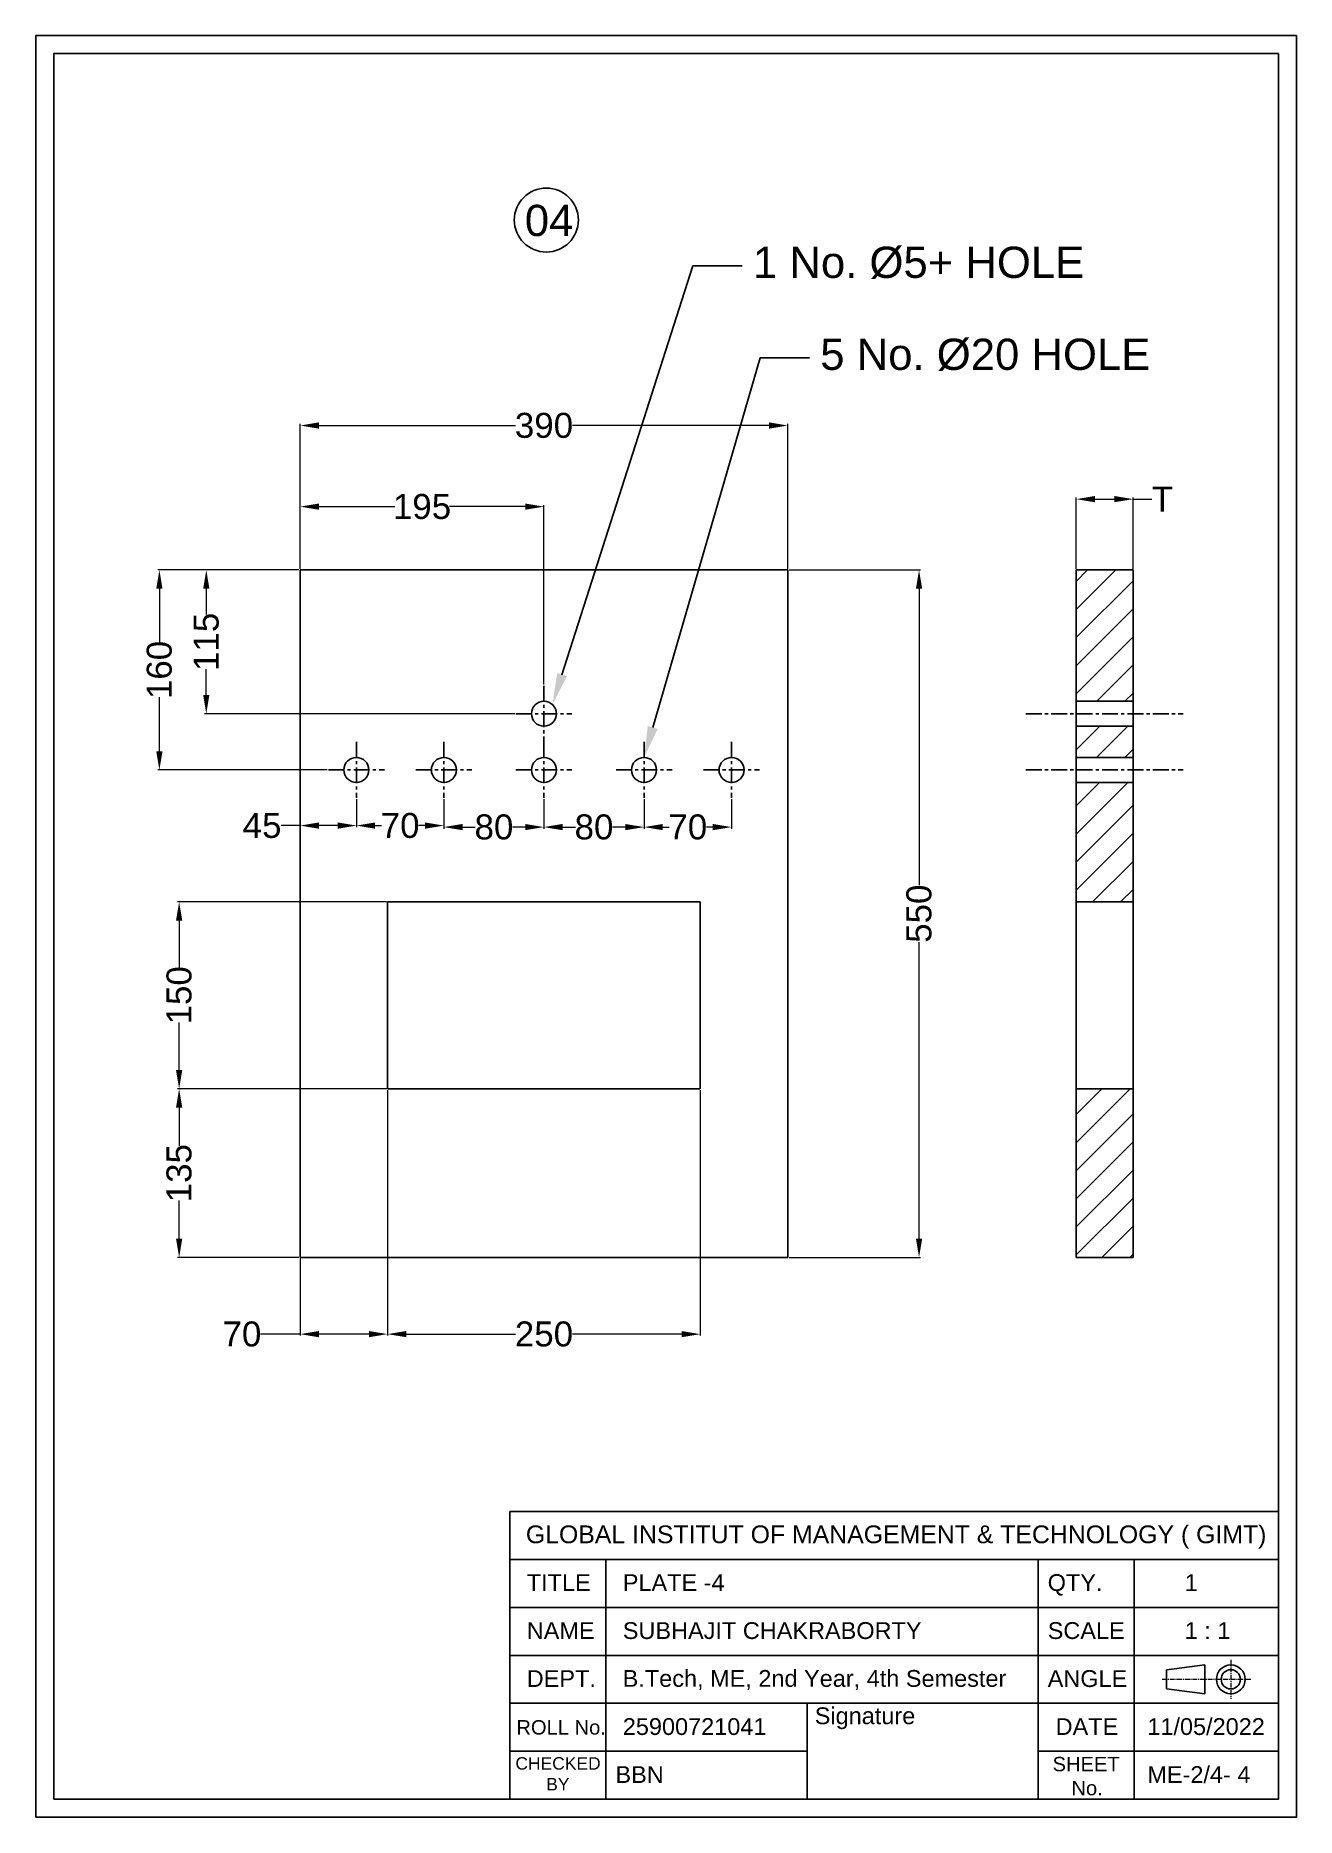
# Model space of a CAD drawing. Header units: millimetres. Extents: x 215 to 15965, y -6575 to 857.
# Drawn here: x 8716 to 9724, y -6575 to -5149 of the extents above; entities that cross this region are included whole.
import ezdxf
from ezdxf import colors
from ezdxf.entities.mleader import LeaderData, LeaderLine
from ezdxf.math import Vec2, Vec3

# ---------------------------------------------------------------- set-up
doc = ezdxf.new("R2010")
doc.units = ezdxf.units.MM
doc.linetypes.add('CENTER', pattern=[50.8, 31.75, -6.35, 6.35, -6.35])
doc.styles.get("Standard").update_dxf_attribs({"font": 'arial.ttf'})
doc.dimstyles.new('BIJU SP. D-LINE', dxfattribs={"dimtxt": 6, "dimasz": 5.5, "dimexe": 1.25, "dimexo": 1, "dimtad": 0, "dimdec": 0, "dimdsep": 46, "dimtxsty": 'Standard', "dimcen": 2.5, "dimclrd": 200, "dimclre": 200, "dimclrt": 256, "dimadec": 0, "dimazin": 0, "dimtm": 1e-09, "dimtfac": 1, "dimtdec": 0, "dimtmove": 0, "dimatfit": 3, "dimfxl": 0, "dimlwd": 13, "dimlwe": 13, "dimarcsym": 0})

msp = doc.modelspace()

# ---------------------------------------------------------------- texts
at = {"char_height": 25, "attachment_point": 1}
for s, width, insert in [('04', 42.736, (9106.9, -5284.5)), ('1 No. %%C5+ HOLE', 277.891, (9289.3, -5318)), ('5 No. %%C20 HOLE', 277.891, (9343.1, -5391.6))]:
    msp.add_mtext_dynamic_manual_height_columns(s, width=width, gutter_width=12.5, heights=[0], dxfattribs=dict(at, insert=insert))

# ---------------------------------------------------------------- blocks, each defined once
blk = doc.blocks.new('*D556')
at = {"color": 200, "lineweight": 13, "transparency": 16777216}
for p, q in [((8927.2, -5575.7), (8927.2, -5459.8)), ((9317.2, -5575.7), (9317.2, -5459.8)), ((8942.2, -5461.1), (9099.5, -5461.1)), ((9302.2, -5461.1), (9144.9, -5461.1))]:
    blk.add_line(p, q, dxfattribs=at)
at = {"color": 200, "transparency": 16777216}
for points in [[(8942.2, -5458.6), (8942.2, -5463.6), (8927.2, -5461.1)], [(9302.2, -5458.6), (9302.2, -5463.6), (9317.2, -5461.1)]]:
    blk.add_solid(points, dxfattribs=at)
at = {"layer": 'Defpoints', "color": 0, "transparency": 16777216}
for p in [(9317.2, -5461.1), (8927.2, -5576.7), (9317.2, -5576.7)]:
    blk.add_point(p, dxfattribs=at)
at = {"transparency": 16777216, "insert": (9122.2, -5461.1), "char_height": 20, "attachment_point": 5}
blk.add_mtext('390', dxfattribs=at)
blk = doc.blocks.new('*D557')
at = {"color": 200, "lineweight": 13, "transparency": 16777216}
for p, q in [((9318.2, -5576.7), (9423.3, -5576.7)), ((9422.1, -5591.7), (9422.1, -5829)), ((9422.1, -6111.7), (9422.1, -5874.4)), ((9318.2, -6126.7), (9423.3, -6126.7))]:
    blk.add_line(p, q, dxfattribs=at)
at = {"color": 200, "transparency": 16777216}
for points in [[(9419.6, -5591.7), (9424.6, -5591.7), (9422.1, -5576.7)], [(9419.6, -6111.7), (9424.6, -6111.7), (9422.1, -6126.7)]]:
    blk.add_solid(points, dxfattribs=at)
at = {"layer": 'Defpoints', "color": 0, "transparency": 16777216}
for p in [(9317.2, -5576.7), (9317.2, -6126.7), (9422.1, -6126.7)]:
    blk.add_point(p, dxfattribs=at)
at = {"transparency": 16777216, "insert": (9422.1, -5851.7), "char_height": 20, "attachment_point": 5, "rotation": 90}
blk.add_mtext('550', dxfattribs=at)
blk = doc.blocks.new('*D558')
at = {"color": 200, "lineweight": 13, "transparency": 16777216}
for p, q in [((8996.2, -5991.8), (8829.2, -5991.8)), ((8830.5, -6006.8), (8830.5, -6037.4)), ((8830.5, -6111.7), (8830.5, -6081.1)), ((8926.2, -6126.7), (8829.2, -6126.7))]:
    blk.add_line(p, q, dxfattribs=at)
at = {"color": 200, "transparency": 16777216}
for points in [[(8828, -6006.8), (8833, -6006.8), (8830.5, -5991.8)], [(8828, -6111.7), (8833, -6111.7), (8830.5, -6126.7)]]:
    blk.add_solid(points, dxfattribs=at)
at = {"layer": 'Defpoints', "color": 0, "transparency": 16777216}
for p in [(8830.5, -5991.8), (8997.2, -5991.8), (8927.2, -6126.7)]:
    blk.add_point(p, dxfattribs=at)
at = {"transparency": 16777216, "insert": (8830.5, -6059.3), "char_height": 20, "attachment_point": 5, "rotation": 90}
blk.add_mtext('135', dxfattribs=at)
blk = doc.blocks.new('*D559')
at = {"color": 200, "lineweight": 13, "transparency": 16777216}
for p, q in [((8996.2, -5842.2), (8829.2, -5842.2)), ((8830.5, -5857.2), (8830.5, -5895.3)), ((8830.5, -5976.8), (8830.5, -5938.7)), ((8996.2, -5991.8), (8829.2, -5991.8))]:
    blk.add_line(p, q, dxfattribs=at)
at = {"color": 200, "transparency": 16777216}
for points in [[(8828, -5857.2), (8833, -5857.2), (8830.5, -5842.2)], [(8828, -5976.8), (8833, -5976.8), (8830.5, -5991.8)]]:
    blk.add_solid(points, dxfattribs=at)
at = {"layer": 'Defpoints', "color": 0, "transparency": 16777216}
for p in [(8830.5, -5842.2), (8997.2, -5842.2), (8997.2, -5991.8)]:
    blk.add_point(p, dxfattribs=at)
at = {"transparency": 16777216, "insert": (8830.5, -5917), "char_height": 20, "attachment_point": 5, "rotation": 90}
blk.add_mtext('150', dxfattribs=at)
blk = doc.blocks.new('*D560')
at = {"color": 200, "lineweight": 13, "transparency": 16777216}
for p, q in [((8997.2, -5992.8), (8997.2, -6189.3)), ((8927.2, -6127.7), (8927.2, -6189.3)), ((8927.2, -6188.1), (8895.5, -6188.1)), ((8982.2, -6188.1), (8942.2, -6188.1))]:
    blk.add_line(p, q, dxfattribs=at)
at = {"color": 200, "transparency": 16777216}
for points in [[(8942.2, -6185.6), (8942.2, -6190.6), (8927.2, -6188.1)], [(8982.2, -6185.6), (8982.2, -6190.6), (8997.2, -6188.1)]]:
    blk.add_solid(points, dxfattribs=at)
at = {"layer": 'Defpoints', "color": 0, "transparency": 16777216}
for p in [(8997.2, -5991.8), (8927.2, -6126.7), (8997.2, -6188.1)]:
    blk.add_point(p, dxfattribs=at)
at = {"transparency": 16777216, "insert": (8880.7, -6188.1), "char_height": 20, "attachment_point": 5}
blk.add_mtext('70', dxfattribs=at)
blk = doc.blocks.new('*D561')
at = {"color": 200, "lineweight": 13, "transparency": 16777216}
for p, q in [((8997.2, -5992.8), (8997.2, -6189.3)), ((9247.2, -5992.8), (9247.2, -6189.3)), ((9012.2, -6188.1), (9099.4, -6188.1)), ((9232.2, -6188.1), (9145.1, -6188.1))]:
    blk.add_line(p, q, dxfattribs=at)
at = {"color": 200, "transparency": 16777216}
for points in [[(9012.2, -6185.6), (9012.2, -6190.6), (8997.2, -6188.1)], [(9232.2, -6185.6), (9232.2, -6190.6), (9247.2, -6188.1)]]:
    blk.add_solid(points, dxfattribs=at)
at = {"layer": 'Defpoints', "color": 0, "transparency": 16777216}
for p in [(8997.2, -5991.8), (9247.2, -5991.8), (9247.2, -6188.1)]:
    blk.add_point(p, dxfattribs=at)
at = {"transparency": 16777216, "insert": (9122.2, -6188.1), "char_height": 20, "attachment_point": 5}
blk.add_mtext('250', dxfattribs=at)
blk = doc.blocks.new('*D565')
at = {"color": 200, "lineweight": 13, "transparency": 16777216}
for p, q in [((9547.7, -5575.7), (9547.7, -5518.7)), ((9562.7, -5520), (9578.2, -5520)), ((9593.2, -5575.7), (9593.2, -5518.7)), ((9593.2, -5520), (9608.2, -5520))]:
    blk.add_line(p, q, dxfattribs=at)
at = {"color": 200, "transparency": 16777216}
for points in [[(9562.7, -5517.5), (9562.7, -5522.5), (9547.7, -5520)], [(9578.2, -5517.5), (9578.2, -5522.5), (9593.2, -5520)]]:
    blk.add_solid(points, dxfattribs=at)
at = {"layer": 'Defpoints', "color": 0, "transparency": 16777216}
for p in [(9593.2, -5520), (9547.7, -5576.7), (9593.2, -5576.7)]:
    blk.add_point(p, dxfattribs=at)
at = {"transparency": 16777216, "insert": (9616.7, -5520), "char_height": 20, "attachment_point": 5}
blk.add_mtext('T', dxfattribs=at)
blk = doc.blocks.new('A$C35753729')
for p, q in [((664, 204), (664, 12)), ((664, 204), (1176, 204)), ((1176, 12), (1176, 204)), ((1176, 172), (664, 172)), ((728, 172), (728, 12)), ((1016, 172), (1016, 12)), ((1080, 172), (1080, 12)), ((1176, 140), (664, 140)), ((1176, 108), (664, 108)), ((1101.4, 98.4), (1127, 101.6)), ((1101.4, 98.4), (1101.4, 85.6)), ((1127, 101.6), (1127, 82.4)), ((1101.4, 85.6), (1127, 82.4)), ((664, 76), (1176, 76)), ((862.1, 12), (862.1, 76)), ((664, 44), (862.1, 44)), ((1016, 44), (1176, 44)), ((664, 12), (1176, 12))]:
    blk.add_line(p, q)
at = {"color": 6, "linetype": 'CENTER', "lineweight": 13, "ltscale": 0.1}
for p, q in [((1144.3, 105), (1144.3, 79)), ((1098.5, 92), (1157.8, 92))]:
    blk.add_line(p, q, dxfattribs=at)
at = {"color": 0}
for points in [[(348, 0), (1188, 0), (1188, 1188), (348, 1188)], [(360, 12), (1176, 12), (1176, 1176), (360, 1176)]]:
    blk.add_lwpolyline(points, close=True, dxfattribs=at)
for radius in [9.6, 6.4]:
    blk.add_circle((1144.3, 92), radius)
at = {"attachment_point": 1}
for s, width, insert, char_height in [('GLOBAL INSTITUT OF MANAGEMENT & TECHNOLOGY ( GIMT)', 597.904, (674.6, 194.6), 11.84), ('TITLE', 160, (675.2, 162.1), 11.2), ('PLATE -4', 95.926, (739.2, 162.1), 11.2), ('QTY.', 160, (1022.3, 162.1), 11.2), ('1', 160, (1113.6, 162.1), 11.2), ('NAME', 160, (675.2, 130.1), 11.2), ('SUBHAJIT CHAKRABORTY', 471.098, (739.2, 130.1), 11.2), ('SCALE', 160, (1022.3, 130.1), 11.2), ('1 : 1', 160, (1113.6, 130.1), 11.2), ('DEPT.', 160, (675.2, 98.1), 11.2), ('B.Tech, ME, 2nd Year, 4th Semester ', 499.147, (739.1, 98.2), 11.2), ('ANGLE', 160, (1022.3, 98.1), 11.2), ('Signature ', 160, (867.1, 73.3), 11.2), ('ROLL No.', 160, (668.3, 64.8), 9.6), ('25900721041', 160, (739.2, 66.1), 11.2), ('DATE', 160, (1027.6, 66.1), 11.2), ('11/05/2022', 160, (1088.7, 66.1), 11.2), ('\\pi-17.774;CHECKED\\P\\pi2.7621;BY', 20.087, (685.4, 40.1), 8.32), ('\\pi-14.14871,t110.65129;SHEET \\P\\pi-1.56917,t123.23083;No.', 15.544, (1039.7, 40.3), 9.6), ('BBN', 160, (734.3, 34.1), 11.2), ('ME-2/4- 4', 160, (1088.7, 34.1), 11.2)]:
    blk.add_mtext_dynamic_manual_height_columns(s, width=width, gutter_width=12.5, heights=[0], dxfattribs=dict(at, insert=insert, char_height=char_height))
blk = doc.blocks.new('*D640')
at = {"color": 200, "lineweight": 13, "transparency": 16777216}
for p, q in [((8926.2, -5576.7), (8850.9, -5576.7)), ((8852.2, -5591.7), (8852.2, -5612.3)), ((8852.2, -5676.7), (8852.2, -5656)), ((9098.8, -5691.7), (8850.9, -5691.7))]:
    blk.add_line(p, q, dxfattribs=at)
at = {"color": 200, "transparency": 16777216}
for points in [[(8849.7, -5591.7), (8854.7, -5591.7), (8852.2, -5576.7)], [(8849.7, -5676.7), (8854.7, -5676.7), (8852.2, -5691.7)]]:
    blk.add_solid(points, dxfattribs=at)
at = {"layer": 'Defpoints', "color": 0, "transparency": 16777216}
for p in [(8927.2, -5576.7), (8852.2, -5691.7), (9099.8, -5691.7)]:
    blk.add_point(p, dxfattribs=at)
at = {"transparency": 16777216, "insert": (8852.2, -5634.2), "char_height": 20, "attachment_point": 5, "rotation": 90}
blk.add_mtext('115', dxfattribs=at)
blk = doc.blocks.new('*D641')
at = {"color": 200, "lineweight": 13, "transparency": 16777216}
for p, q in [((8927.2, -5575.7), (8927.2, -5524.8)), ((8942.2, -5526), (9002.9, -5526)), ((9107.2, -5526), (9046.6, -5526)), ((9122.2, -5668.3), (9122.2, -5524.8))]:
    blk.add_line(p, q, dxfattribs=at)
at = {"color": 200, "transparency": 16777216}
for points in [[(8942.2, -5523.5), (8942.2, -5528.5), (8927.2, -5526)], [(9107.2, -5523.5), (9107.2, -5528.5), (9122.2, -5526)]]:
    blk.add_solid(points, dxfattribs=at)
at = {"layer": 'Defpoints', "color": 0, "transparency": 16777216}
for p in [(9122.2, -5526), (8927.2, -5576.7), (9122.2, -5669.3)]:
    blk.add_point(p, dxfattribs=at)
at = {"transparency": 16777216, "insert": (9024.7, -5526), "char_height": 20, "attachment_point": 5}
blk.add_mtext('195', dxfattribs=at)
blk = doc.blocks.new('*D644')
at = {"color": 200, "lineweight": 13, "transparency": 16777216}
for p, q in [((8926.2, -5576.7), (8813.4, -5576.7)), ((8814.7, -5591.7), (8814.7, -5634.9)), ((8814.7, -5721.7), (8814.7, -5678.4)), ((8948.8, -5736.7), (8813.4, -5736.7))]:
    blk.add_line(p, q, dxfattribs=at)
at = {"color": 200, "transparency": 16777216}
for points in [[(8812.2, -5591.7), (8817.2, -5591.7), (8814.7, -5576.7)], [(8812.2, -5721.7), (8817.2, -5721.7), (8814.7, -5736.7)]]:
    blk.add_solid(points, dxfattribs=at)
at = {"layer": 'Defpoints', "color": 0, "transparency": 16777216}
for p in [(8927.2, -5576.7), (8814.7, -5736.7), (8949.8, -5736.7)]:
    blk.add_point(p, dxfattribs=at)
at = {"transparency": 16777216, "insert": (8814.7, -5656.7), "char_height": 20, "attachment_point": 5, "rotation": 90}
blk.add_mtext('160', dxfattribs=at)
blk = doc.blocks.new('*D645')
at = {"color": 200, "lineweight": 13, "transparency": 16777216}
for p, q in [((8972.2, -5760), (8972.2, -5782.4)), ((8927.2, -5781.2), (8912.2, -5781.2)), ((8927.2, -5782.2), (8927.2, -5779.9)), ((8957.2, -5781.2), (8942.2, -5781.2))]:
    blk.add_line(p, q, dxfattribs=at)
at = {"color": 200, "transparency": 16777216}
for points in [[(8942.2, -5778.7), (8942.2, -5783.7), (8927.2, -5781.2)], [(8957.2, -5778.7), (8957.2, -5783.7), (8972.2, -5781.2)]]:
    blk.add_solid(points, dxfattribs=at)
at = {"layer": 'Defpoints', "color": 0, "transparency": 16777216}
for p in [(8972.2, -5759), (8927.2, -5783.2), (8972.2, -5781.2)]:
    blk.add_point(p, dxfattribs=at)
at = {"transparency": 16777216, "insert": (8896.8, -5781.2), "char_height": 20, "attachment_point": 5}
blk.add_mtext('45', dxfattribs=at)
blk = doc.blocks.new('*D646')
at = {"color": 200, "lineweight": 13, "transparency": 16777216}
for p, q in [((8972.2, -5760), (8972.2, -5782.4)), ((9042.2, -5760), (9042.2, -5782.4)), ((8987.2, -5781.2), (8992.4, -5781.2)), ((9027.2, -5781.2), (9022.1, -5781.2))]:
    blk.add_line(p, q, dxfattribs=at)
at = {"color": 200, "transparency": 16777216}
for points in [[(8987.2, -5778.7), (8987.2, -5783.7), (8972.2, -5781.2)], [(9027.2, -5778.7), (9027.2, -5783.7), (9042.2, -5781.2)]]:
    blk.add_solid(points, dxfattribs=at)
at = {"layer": 'Defpoints', "color": 0, "transparency": 16777216}
for p in [(8972.2, -5759), (9042.2, -5759), (9042.2, -5781.2)]:
    blk.add_point(p, dxfattribs=at)
at = {"transparency": 16777216, "insert": (9007.2, -5781.2), "char_height": 20, "attachment_point": 5}
blk.add_mtext('70', dxfattribs=at)
blk = doc.blocks.new('*D647')
at = {"color": 200, "lineweight": 13, "transparency": 16777216}
for p, q in [((9042.2, -5760), (9042.2, -5783.7)), ((9122.2, -5760), (9122.2, -5783.7)), ((9057.2, -5782.4), (9067.3, -5782.4)), ((9107.2, -5782.4), (9097.1, -5782.4))]:
    blk.add_line(p, q, dxfattribs=at)
at = {"color": 200, "transparency": 16777216}
for points in [[(9057.2, -5779.9), (9057.2, -5784.9), (9042.2, -5782.4)], [(9107.2, -5779.9), (9107.2, -5784.9), (9122.2, -5782.4)]]:
    blk.add_solid(points, dxfattribs=at)
at = {"layer": 'Defpoints', "color": 0, "transparency": 16777216}
for p in [(9042.2, -5759), (9122.2, -5759), (9122.2, -5782.4)]:
    blk.add_point(p, dxfattribs=at)
at = {"transparency": 16777216, "insert": (9082.2, -5782.4), "char_height": 20, "attachment_point": 5}
blk.add_mtext('80', dxfattribs=at)
blk = doc.blocks.new('*D648')
at = {"color": 200, "lineweight": 13, "transparency": 16777216}
for p, q in [((9122.2, -5760), (9122.2, -5783.7)), ((9202.2, -5760), (9202.2, -5783.7)), ((9137.2, -5782.4), (9147.3, -5782.4)), ((9187.2, -5782.4), (9177.1, -5782.4))]:
    blk.add_line(p, q, dxfattribs=at)
at = {"color": 200, "transparency": 16777216}
for points in [[(9137.2, -5779.9), (9137.2, -5784.9), (9122.2, -5782.4)], [(9187.2, -5779.9), (9187.2, -5784.9), (9202.2, -5782.4)]]:
    blk.add_solid(points, dxfattribs=at)
at = {"layer": 'Defpoints', "color": 0, "transparency": 16777216}
for p in [(9122.2, -5759), (9202.2, -5759), (9202.2, -5782.4)]:
    blk.add_point(p, dxfattribs=at)
at = {"transparency": 16777216, "insert": (9162.2, -5782.4), "char_height": 20, "attachment_point": 5}
blk.add_mtext('80', dxfattribs=at)
blk = doc.blocks.new('*D649')
at = {"color": 200, "lineweight": 13, "transparency": 16777216}
for p, q in [((9202.2, -5760), (9202.2, -5783.7)), ((9272.2, -5760), (9272.2, -5783.7)), ((9217.2, -5782.4), (9222.4, -5782.4)), ((9257.2, -5782.4), (9252.1, -5782.4))]:
    blk.add_line(p, q, dxfattribs=at)
at = {"color": 200, "transparency": 16777216}
for points in [[(9217.2, -5779.9), (9217.2, -5784.9), (9202.2, -5782.4)], [(9257.2, -5779.9), (9257.2, -5784.9), (9272.2, -5782.4)]]:
    blk.add_solid(points, dxfattribs=at)
at = {"layer": 'Defpoints', "color": 0, "transparency": 16777216}
for p in [(9202.2, -5759), (9272.2, -5759), (9272.2, -5782.4)]:
    blk.add_point(p, dxfattribs=at)
at = {"transparency": 16777216, "insert": (9237.2, -5782.4), "char_height": 20, "attachment_point": 5}
blk.add_mtext('70', dxfattribs=at)

# ---------------------------------------------------------------- dimensions: what is measured, and where the dimension line sits
for base, p1, p2, picture, middle in [((9317.2, -5461.1), (8927.2, -5576.7), (9317.2, -5576.7), '*D556', (9122.2, -5461.1)), ((9122.2, -5526), (8927.2, -5576.7), (9122.2, -5669.3), '*D641', (9024.7, -5526)), ((9042.2, -5781.2), (8972.2, -5759), (9042.2, -5759), '*D646', (9007.2, -5781.2)), ((9122.2, -5782.4), (9042.2, -5759), (9122.2, -5759), '*D647', (9082.2, -5782.4)), ((9202.2, -5782.4), (9122.2, -5759), (9202.2, -5759), '*D648', (9162.2, -5782.4)), ((9272.2, -5782.4), (9202.2, -5759), (9272.2, -5759), '*D649', (9237.2, -5782.4)), ((9247.2, -6188.1), (8997.2, -5991.8), (9247.2, -5991.8), '*D561', (9122.2, -6188.1))]:
    dim = msp.add_linear_dim(base=base, p1=p1, p2=p2, dimstyle='BIJU SP. D-LINE', override={"dimtxt": 20, "dimasz": 15})
    dim.commit()
    dim.dimension.update_dxf_attribs({"geometry": picture, "text_midpoint": middle})
dim = msp.add_linear_dim(base=(9593.2, -5520), p1=(9547.7, -5576.7), p2=(9593.2, -5576.7), text='T', dimstyle='BIJU SP. D-LINE', override={"dimtxt": 20, "dimasz": 15})
dim.commit()
dim.dimension.update_dxf_attribs({"geometry": '*D565', "text_midpoint": (9616.7, -5520)})
for base, p1, p2, picture, middle in [((8814.7, -5736.7), (8927.2, -5576.7), (8949.8, -5736.7), '*D644', (8814.7, -5656.7)), ((8852.2, -5691.7), (8927.2, -5576.7), (9099.8, -5691.7), '*D640', (8852.2, -5634.2)), ((9422.1, -6126.7), (9317.2, -5576.7), (9317.2, -6126.7), '*D557', (9422.1, -5851.7)), ((8830.5, -5842.2), (8997.2, -5991.8), (8997.2, -5842.2), '*D559', (8830.5, -5917)), ((8830.5, -5991.8), (8927.2, -6126.7), (8997.2, -5991.8), '*D558', (8830.5, -6059.3))]:
    dim = msp.add_linear_dim(base=base, p1=p1, p2=p2, angle=90, dimstyle='BIJU SP. D-LINE', override={"dimtxt": 20, "dimasz": 15})
    dim.commit()
    dim.dimension.update_dxf_attribs({"geometry": picture, "text_midpoint": middle})
for base, p1, p2, picture, middle in [((8972.2, -5781.2), (8927.2, -5783.2), (8972.2, -5759), '*D645', (8896.8, -5781.2)), ((8997.2, -6188.1), (8927.2, -6126.7), (8997.2, -5991.8), '*D560', (8880.7, -6188.1))]:
    dim = msp.add_linear_dim(base=base, p1=p1, p2=p2, dimstyle='BIJU SP. D-LINE', override={"dimtxt": 20, "dimasz": 15})
    dim.commit()
    dim.dimension.update_dxf_attribs({"geometry": picture, "text_midpoint": middle, "dimtype": 160})

# ---------------------------------------------------------------- hatches: boundary and pattern name
at = {"true_color": 0x58ba48}
h = msp.add_hatch(dxfattribs=at)
h.set_pattern_fill('ANSI31', color=85, scale=5)
h.set_pattern_definition([(45, (30.339, 3036.843), (-11.22532, 11.22532), [])])
h.paths.add_polyline_path([(9593.2, -5991.8), (9547.7, -5991.8), (9547.7, -6126.7), (9593.2, -6126.7)])
h.paths.add_polyline_path([(9547.7, -5681.7), (9593.2, -5681.7), (9593.2, -5576.7), (9547.7, -5576.7)])
h.paths.add_polyline_path([(9547.7, -5726.7), (9593.2, -5726.7), (9593.2, -5701.7), (9547.7, -5701.7)])
h.paths.add_polyline_path([(9593.2, -5746.7), (9547.7, -5746.7), (9547.7, -5842.2), (9593.2, -5842.2)])

# ---------------------------------------------------------------- linework, layer by layer
for p, q in [((8927.2, -5576.7), (8927.2, -6126.7)), ((8927.2, -5576.7), (9317.2, -5576.7)), ((9317.2, -5576.7), (9317.2, -6126.7)), ((9547.7, -5576.7), (9547.7, -6126.7)), ((9593.2, -5576.7), (9547.7, -5576.7)), ((9593.2, -6126.7), (9593.2, -5576.7)), ((9547.7, -5681.7), (9593.2, -5681.7)), ((9547.7, -5701.7), (9593.2, -5701.7)), ((9547.7, -5726.7), (9593.2, -5726.7)), ((9547.7, -5746.7), (9593.2, -5746.7)), ((8997.2, -5842.2), (8997.2, -5991.8)), ((8997.2, -5842.2), (9247.2, -5842.2)), ((9247.2, -5842.2), (9247.2, -5991.8)), ((9547.7, -5842.2), (9593.2, -5842.2)), ((8997.2, -5991.8), (9247.2, -5991.8)), ((9547.7, -5991.8), (9593.2, -5991.8)), ((8927.2, -6126.7), (9317.2, -6126.7)), ((9547.7, -6126.7), (9593.2, -6126.7))]:
    msp.add_line(p, q)
at = {"color": 1, "linetype": 'CENTER', "ltscale": 0.4}
for p, q in [((9122.2, -5669.3), (9122.2, -5714)), ((9099.8, -5691.7), (9144.6, -5691.7)), ((9507.5, -5691.7), (9633.4, -5691.7)), ((8972.2, -5714.3), (8972.2, -5759)), ((9042.2, -5714.3), (9042.2, -5759)), ((9122.2, -5714.3), (9122.2, -5759)), ((9202.2, -5714.3), (9202.2, -5759)), ((9272.2, -5714.3), (9272.2, -5759)), ((8949.8, -5736.7), (8994.6, -5736.7)), ((9019.8, -5736.7), (9064.6, -5736.7)), ((9099.8, -5736.7), (9144.6, -5736.7)), ((9179.8, -5736.7), (9224.6, -5736.7)), ((9249.8, -5736.7), (9294.6, -5736.7)), ((9507.5, -5736.7), (9633.4, -5736.7))]:
    msp.add_line(p, q, dxfattribs=at)
for centre, radius in [((9124.1, -5296.7), 25.6), ((9122.2, -5691.7), 10), ((8972.2, -5736.7), 10), ((9042.2, -5736.7), 10), ((9122.2, -5736.7), 10), ((9202.2, -5736.7), 10), ((9272.2, -5736.7), 10)]:
    msp.add_circle(centre, radius)

# ---------------------------------------------------------------- block references
at = {"xscale": 1.2, "yscale": 1.2, "zscale": 1.2}
msp.add_blockref('A$C35753729', (8298.2, -6574.7), dxfattribs=at)

msp.set_redraw_order([(e.dxf.handle, doc.entitydb.next_handle()) for e in msp.query("TEXT MTEXT ATTDEF DIMENSION ARC_DIMENSION")])  # texts and dimensions are drawn at this point

# ---------------------------------------------------------------- leaders
ml = msp.add_multileader_mtext('Standard')
ml.set_content('', color=256)
ml.set_leader_properties(color=6)
ml.build(insert=Vec2(0, 0))
ml.multileader.update_dxf_attribs({"arrow_head_size": 25})
ctx = ml.context
ctx.base_point, ctx.arrow_head_size, ctx.plane_origin = Vec3(9280.8, -5333.4), 25, Vec3(9025.3, -5568.6)
notes = []
notes.append((ctx, [(0, (1, 1, 0), (9241.3, -5333.4), (1, 0), 39.5, [(0, [(9129, -5684.3)], 0, [])])]))
ctx.mtext.insert, ctx.mtext.flow_direction = Vec3(9282.8, -5331.4), 5
ml = msp.add_multileader_mtext('Standard')
ml.set_content('', color=256)
ml.set_leader_properties(color=6)
ml.build(insert=Vec2(0, 0))
ml.multileader.update_dxf_attribs({"arrow_head_size": 25})
ctx = ml.context
ctx.base_point, ctx.arrow_head_size, ctx.plane_origin = Vec3(9334.6, -5407), 25, Vec3(9079.1, -5642.2)
notes.append((ctx, [(0, (1, 1, 0), (9295.1, -5407), (1, 0), 39.5, [(0, [(9202.2, -5726.7)], 0, [])])]))
ctx.mtext.insert, ctx.mtext.flow_direction = Vec3(9336.6, -5405), 5
for ctx, leaders in notes:
    for number, flags, end, landing, length, lines in leaders:
        leader = LeaderData()
        leader.index, (leader.has_last_leader_line, leader.has_dogleg_vector, leader.attachment_direction) = number, flags
        leader.last_leader_point, leader.dogleg_vector, leader.dogleg_length = Vec3(end), Vec3(landing), length
        for number, points, colour, breaks in lines:
            line = LeaderLine()
            line.index, line.vertices, line.color, line.breaks = number, Vec3.list(points), colors.encode_raw_color(colour), breaks
            leader.lines.append(line)
        ctx.leaders.append(leader)

doc.saveas('drawing.dxf')
